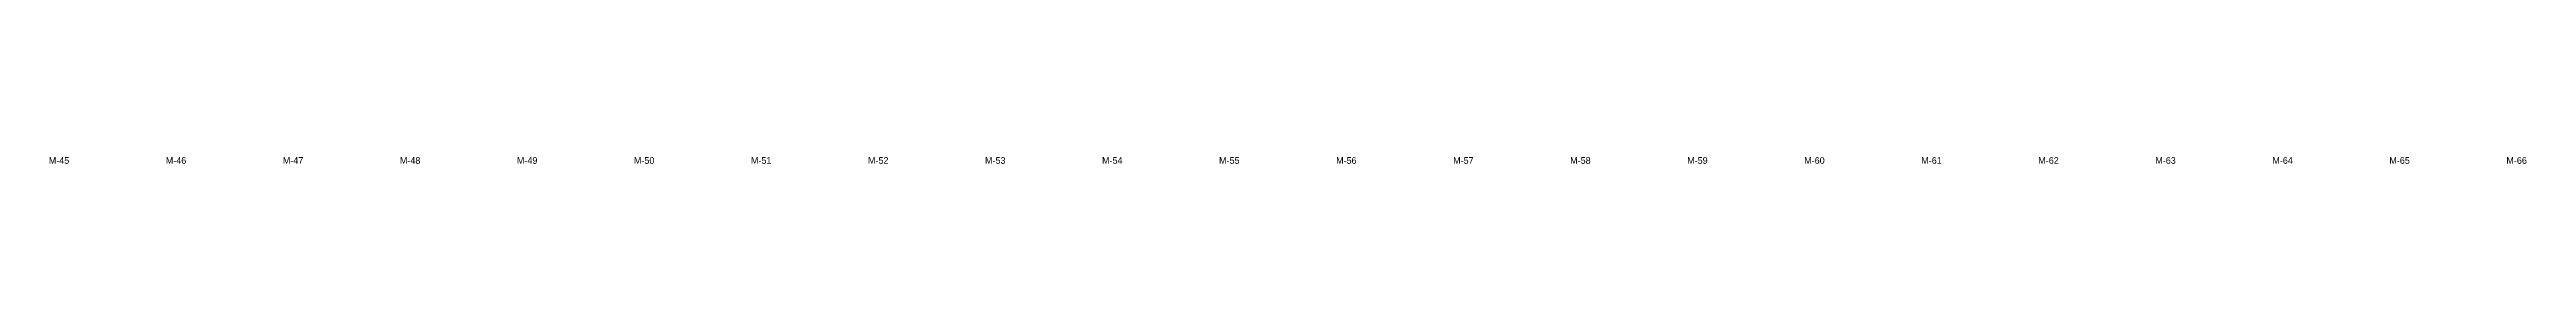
# Model space of a CAD drawing. Header units: metres. Extents: x 261.3 to 349, y -132.1 to -56.9.
# Drawn here: x 272.68 to 294.82, y -78.45 to -78.39 of the extents above; entities that cross this region are included whole.
import ezdxf
from ezdxf.enums import TextEntityAlignment as Align

# ---------------------------------------------------------------- set-up
doc = ezdxf.new("R2010")
doc.units = ezdxf.units.M
doc.layers.add('PLAN-CORTE-TEXTOS', color=5, linetype='Continuous')

msp = doc.modelspace()

# ---------------------------------------------------------------- texts
at = {"layer": 'PLAN-CORTE-TEXTOS'}
for s, p in [('M-45', (272.769, -78.419)), ('M-46', (273.815, -78.419)), ('M-47', (274.861, -78.419)), ('M-48', (275.907, -78.419)), ('M-49', (276.953, -78.419)), ('M-50', (277.999, -78.419)), ('M-51', (279.045, -78.419)), ('M-52', (280.091, -78.419)), ('M-53', (281.137, -78.419)), ('M-54', (282.183, -78.419)), ('M-55', (283.229, -78.419)), ('M-56', (284.275, -78.419)), ('M-57', (285.321, -78.419)), ('M-58', (286.367, -78.419)), ('M-59', (287.413, -78.419)), ('M-60', (288.459, -78.419)), ('M-61', (289.505, -78.419)), ('M-62', (290.551, -78.419)), ('M-63', (291.597, -78.419)), ('M-64', (292.643, -78.419)), ('M-65', (293.689, -78.419)), ('M-66', (294.735, -78.419))]:
    msp.add_text(s, height=0.06, dxfattribs=at).set_placement(p, align=Align.MIDDLE_CENTER)

doc.saveas('drawing.dxf')
